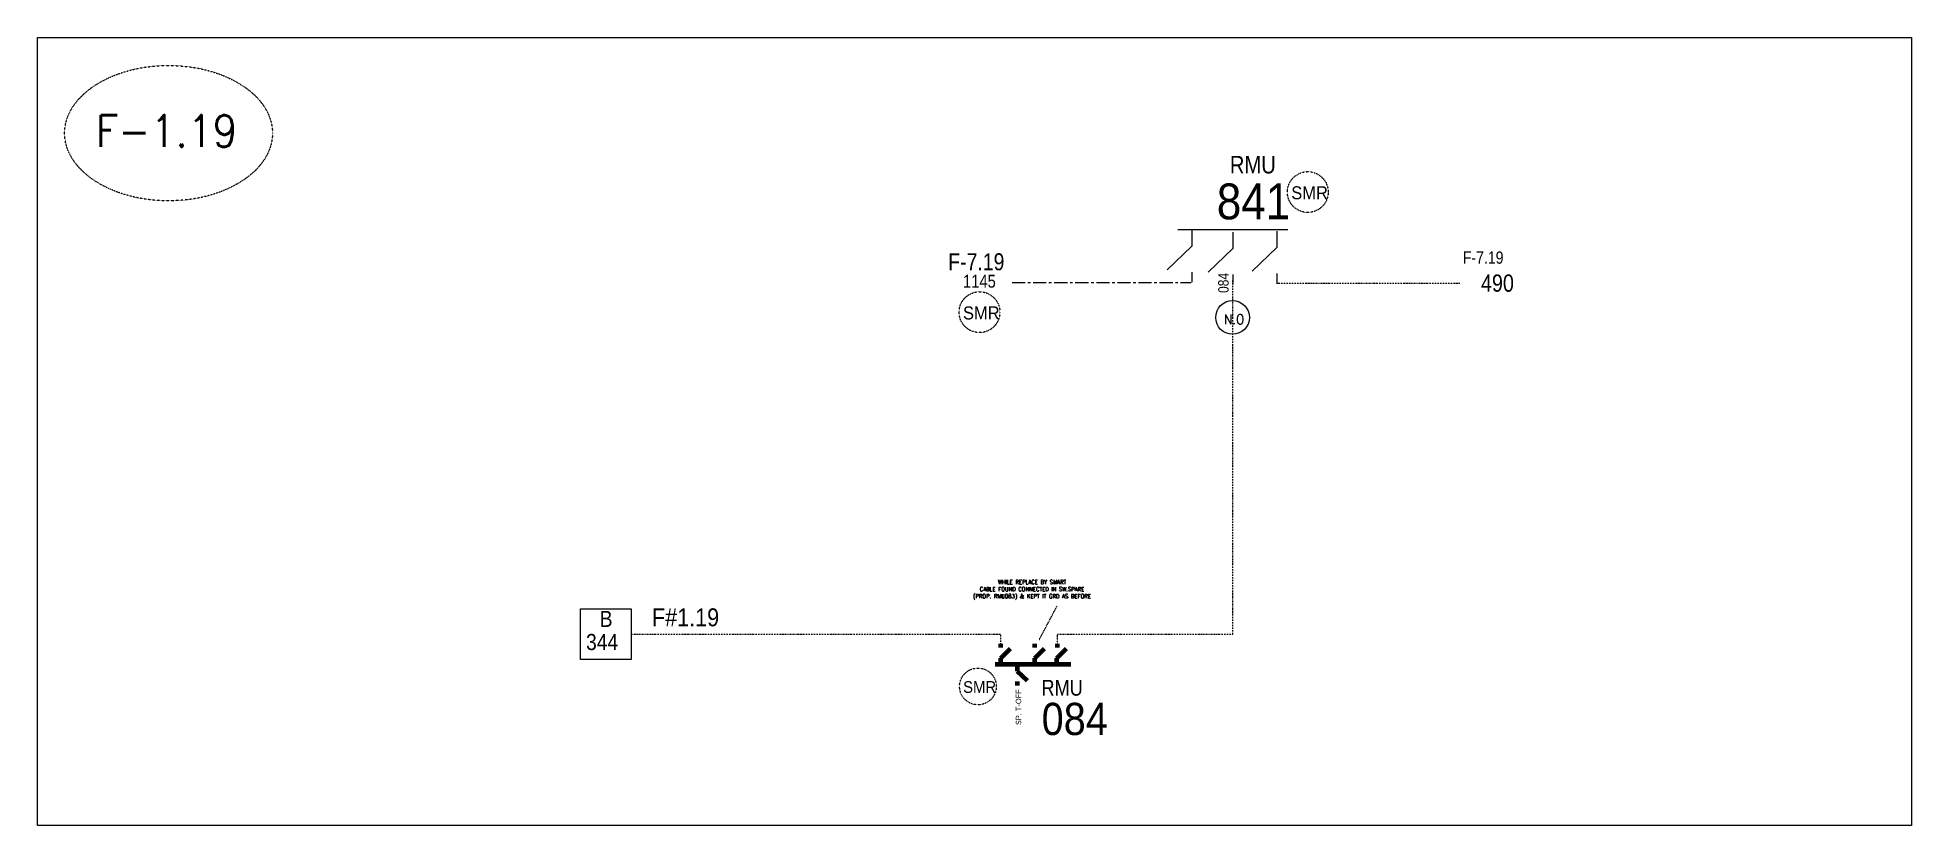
# Model space of a CAD drawing. Header units: metres. Extents: x 65984 to 144644, y -19036 to 23726.
# Drawn here: x 115254 to 116457, y 2915 to 3420 of the extents above; entities that cross this region are included whole.
import ezdxf
from ezdxf.enums import TextEntityAlignment as Align

# ---------------------------------------------------------------- set-up
doc = ezdxf.new("R2010")
doc.units = ezdxf.units.M
doc.header["$MEASUREMENT"] = 0
for name, pattern in [('( Center )', [2, 1.25, -0.25, 0.25, -0.25]), ('DGN Style 3', [0.013877, 0, -0.013877]), ('DGN Style 4', [1.6, 0.8, -0.4, 0, -0.4])]:
    doc.linetypes.add(name, pattern=pattern)
for name, color, linetype, lineweight in [('d_eos', 111, 'Continuous', 40), ('d_eos no', 121, 'Continuous', 40), ('d_switch', 95, 'Continuous', 40), ('d_tf no', 6, 'Continuous', 40), ('d_ug cable', 95, 'Continuous', 40), ('d_ug main line', 95, 'Continuous', 40), ('fedr no', 95, 'Continuous', 40), ('GRID STATION 01', 7, 'Continuous', 40), ('Level 37', 7, 'Continuous', 0), ('O H MAIN FEEDER', 4, 'Continuous', 100), ('SW N O', 114, 'Continuous', 30)]:
    doc.layers.add(name, color=color, linetype=linetype, lineweight=lineweight)
doc.styles.add('Style-Arial', font='arial.ttf')
doc.styles.add('Style-ENGINEERING', font='ENGINEERING.shx')
doc.styles.add('Style-msdefault', font='msdefault.shx')
doc.styles.add('Style-STANDARD', font='STANDARD.shx')

msp = doc.modelspace()

# ---------------------------------------------------------------- texts
at = {"layer": 'd_eos no', "color": 2, "linetype": 'Continuous', "lineweight": 13, "style": 'Style-Arial', "width": 0.88}
msp.add_text('841', height=23, dxfattribs=at).set_placement((116011.4, 3326.6), align=Align.TOP_LEFT)
at = {"layer": 'd_eos no', "color": 2, "linetype": 'Continuous', "lineweight": 13, "ltscale": 0.9, "style": 'Style-Arial', "width": 0.88}
msp.add_text('084', height=20.7, dxfattribs=at).set_placement((115899, 2993.3), align=Align.TOP_LEFT)
at = {"layer": 'd_switch', "color": 55, "linetype": 'Continuous', "lineweight": 13, "style": 'Style-msdefault', "width": 0.857143}
msp.add_text('F-7.19', height=10.9, dxfattribs=at).set_placement((115839, 3281.8), align=Align.TOP_LEFT)
at = {"layer": 'd_switch', "color": 55, "linetype": 'Continuous', "lineweight": 30, "style": 'Style-ENGINEERING', "width": 0.857143}
msp.add_text('F-7.19', height=7.89, dxfattribs=at).set_placement((116169.3, 3275.1))
at = {"layer": 'd_switch', "color": 2, "linetype": 'Continuous', "lineweight": 13, "style": 'Style-msdefault', "width": 0.857143}
msp.add_text('1145', height=8.26, dxfattribs=at).set_placement((115848.5, 3268), align=Align.TOP_LEFT)
at = {"layer": 'd_switch', "color": 7, "linetype": 'Continuous', "lineweight": 13, "style": 'Style-msdefault', "width": 0.857143}
msp.add_text('084', height=6.72, rotation=90, dxfattribs=at).set_placement((116012.3, 3269.2), align=Align.TOP_RIGHT)
msp.add_text('490', height=11.06, dxfattribs=at).set_placement((116202.1, 3268.2), align=Align.TOP_RIGHT)
at = {"layer": 'd_switch', "color": 2, "linetype": 'Continuous', "lineweight": 13, "style": 'Style-msdefault', "width": 0.857143}
msp.add_text('SP. T-OFF', height=3.46, rotation=90, dxfattribs=at).set_placement((115882.4, 2979), align=Align.TOP_LEFT)
at = {"layer": 'd_tf no', "color": 1, "linetype": 'Continuous', "lineweight": 40, "style": 'Style-msdefault', "width": 0.945946}
for height, p in [(8.36, (116059.2, 3324.8)), (8.36, (115848.5, 3247.7)), (7.53, (115848.6, 3007.2))]:
    msp.add_text('SMR', height=height, dxfattribs=at).set_placement(p, align=Align.TOP_LEFT)
at = {"layer": 'fedr no', "color": 6, "linetype": 'Continuous', "lineweight": 13, "insert": (115337.4, 3360.3), "char_height": 20.4, "attachment_point": 5, "style": 'Style-STANDARD'}
msp.add_mtext('F-1.19', dxfattribs=at)
at = {"layer": 'fedr no', "color": 2, "linetype": 'Continuous', "lineweight": 40, "insert": (115892.8, 3065.8), "char_height": 2.725, "width": 132.015, "attachment_point": 5, "style": 'Style-STANDARD'}
msp.add_mtext('WHILE REPLACE BY SMART \\PCABLE FOUND CONNECTED IN SW.SPARE\\P(PROP. RMU083) & KEPT IT GRD AS BEFORE', dxfattribs=at)
at = {"layer": 'GRID STATION 01', "color": 60, "linetype": 'Continuous', "lineweight": 13, "style": 'Style-msdefault'}
for s, height, width, p in [('B', 10.3, 0.888889, (115615.4, 3052.3)), ('F#1.19', 11.5, 0.9, (115648.9, 3053.9)), ('344', 10.35, 0.888889, (115606.6, 3037.5))]:
    msp.add_text(s, height=height, dxfattribs=dict(at, width=width)).set_placement(p, align=Align.TOP_LEFT)
at = {"layer": 'Level 37', "color": 2, "linetype": 'Continuous', "lineweight": 13, "style": 'Style-msdefault', "width": 0.86}
msp.add_text('RMU', height=11.27, rotation=0.0004, dxfattribs=at).set_placement((116049.3, 3344.3), align=Align.TOP_RIGHT)
at = {"layer": 'Level 37', "color": 2, "linetype": 'Continuous', "lineweight": 13, "ltscale": 0.9, "style": 'Style-msdefault', "width": 0.86}
msp.add_text('RMU', height=10.14, rotation=0.0004, dxfattribs=at).set_placement((115925.4, 3008), align=Align.TOP_RIGHT)

# ---------------------------------------------------------------- blocks, each defined once
blk = doc.blocks.new('*U3382')
at = {"layer": 'SW N O', "color": 3, "lineweight": 13}
blk.add_circle((0, 0), 16.8, dxfattribs=at)
at = {"layer": 'SW N O', "color": 3, "lineweight": 13, "insert": (1.7, -1.8), "char_height": 9.6, "attachment_point": 5, "line_spacing_factor": 0.6, "style": 'Style-STANDARD'}
blk.add_mtext('N.O', dxfattribs=at)
blk = doc.blocks.new('*U4065')
at = {"layer": 'd_eos', "color": 2, "linetype": 'Continuous', "lineweight": 211, "ltscale": 0.574484}
for p, q in [((0.01, -15.57), (0.01, 15.59)), ((0.01, 13.35), (2.7, 13.35)), ((2.7, 13.35), (6.63, 9.29)), ((7.01, 13.35), (8.64, 13.35)), ((-6.99, 6.55), (-8.62, 6.55)), ((-2.68, 6.55), (-6.61, 2.5)), ((0.01, 6.55), (-2.68, 6.55)), ((0.01, -0.71), (2.7, -0.71)), ((2.7, -0.71), (6.63, -4.76)), ((7.01, -0.71), (8.64, -0.71)), ((0.01, -9.79), (2.7, -9.79)), ((2.7, -9.79), (6.63, -13.84)), ((7.01, -10.02), (8.64, -10.02))]:
    blk.add_line(p, q, dxfattribs=at)

# ---------------------------------------------------------------- linework, layer by layer
at = {"layer": 'd_eos', "color": 2, "linetype": 'Continuous', "lineweight": 13, "ltscale": 1.438821}
for p, q in [((116056.9, 3296.9), (115986.5, 3296.9)), ((115995.3, 3296.9), (115995.3, 3286.4)), ((116050, 3296.1), (116050, 3285.6)), ((115995.3, 3286.4), (115979.5, 3271.1)), ((116021.6, 3284.9), (116005.8, 3269.6)), ((116021.6, 3295.4), (116021.6, 3284.9)), ((116050, 3285.6), (116034.2, 3270.3)), ((115995.3, 3269.7), (115995.3, 3263.3)), ((116021.6, 3268.1), (116021.6, 3261.8)), ((116050, 3268.8), (116050, 3262.5))]:
    msp.add_line(p, q, dxfattribs=at)
at = {"layer": 'd_ug cable', "color": 2, "linetype": 'DGN Style 3', "lineweight": 13, "flags": 128}
msp.add_lwpolyline([(115897.5, 3033.9), (115909, 3055.6)], dxfattribs=at)
at = {"layer": 'd_ug cable', "color": 2, "linetype": 'DGN Style 3', "lineweight": 13}
for centre, radius in [((116069.8, 3321.1), 13.1), ((115859.1, 3244), 13.1), ((115858.1, 3003.8), 11.8)]:
    msp.add_circle(centre, radius, dxfattribs=at)
at = {"layer": 'd_ug main line', "color": 60, "linetype": 'DGN Style 4', "lineweight": 13}
for p, q in [((115635.5, 3037.4), (115872.7, 3037.4)), ((115909.1, 3037.4), (116021.6, 3037.4))]:
    msp.add_line(p, q, dxfattribs=at)
at = {"layer": 'd_ug main line', "color": 60, "linetype": '( Center )', "lineweight": 13, "ltscale": 6.762, "flags": 128}
msp.add_lwpolyline([(115880, 3263.1), (115994.9, 3263.1)], dxfattribs=at)
at = {"layer": 'd_ug main line', "color": 60, "linetype": 'DGN Style 4', "lineweight": 13, "flags": 128}
for points in [[(116021.6, 3037.4), (116021.6, 3265)], [(116167.5, 3262.4), (116049.7, 3262.4)], [(115872.7, 3030.8), (115872.7, 3037.4)], [(115909.1, 3030.5), (115909.1, 3037.4)]]:
    msp.add_lwpolyline(points, dxfattribs=at)
at = {"layer": 'fedr no', "color": 82, "linetype": 'DGN Style 3', "lineweight": 13, "true_color": 0x1dc70e}
msp.add_ellipse((115338.6, 3358.9), major_axis=(66.7, 0), ratio=0.651175, dxfattribs=at)
at = {"layer": 'GRID STATION 01', "color": 60, "lineweight": 13, "ltscale": 0.379284, "flags": 128}
msp.add_lwpolyline([(115602.9, 3021.1), (115602.9, 3053.7), (115635.5, 3053.7), (115635.5, 3021.1)], close=True, dxfattribs=at)
at = {"layer": 'O H MAIN FEEDER', "color": 140, "linetype": 'Continuous', "lineweight": 13, "flags": 128}
msp.add_lwpolyline([(115254.5, 3420.3), (116457.3, 3420.3), (116457.3, 2914.5), (115254.5, 2914.5)], close=True, dxfattribs=at)

# ---------------------------------------------------------------- block references
at = {"layer": 'd_eos', "color": 2, "linetype": 'Continuous', "lineweight": 211, "ltscale": 0.574484, "xscale": 1.5552, "yscale": 1.5552, "zscale": 1.5552, "rotation": 89.99999999999999}
msp.add_blockref('*U4065', (115893.5, 3017.8), dxfattribs=at)
at = {"layer": 'SW N O', "color": 3, "lineweight": 13, "xscale": 0.6430657249792145, "yscale": 0.6430657249792145, "zscale": 0.6430657249792145, "rotation": 359.9999999999999}
msp.add_blockref('*U3382', (116021.5, 3240.6), dxfattribs=at)

msp.set_redraw_order([(e.dxf.handle, doc.entitydb.next_handle()) for e in msp.query("TEXT MTEXT ATTDEF DIMENSION ARC_DIMENSION")])  # texts and dimensions are drawn at this point

doc.saveas('drawing.dxf')
